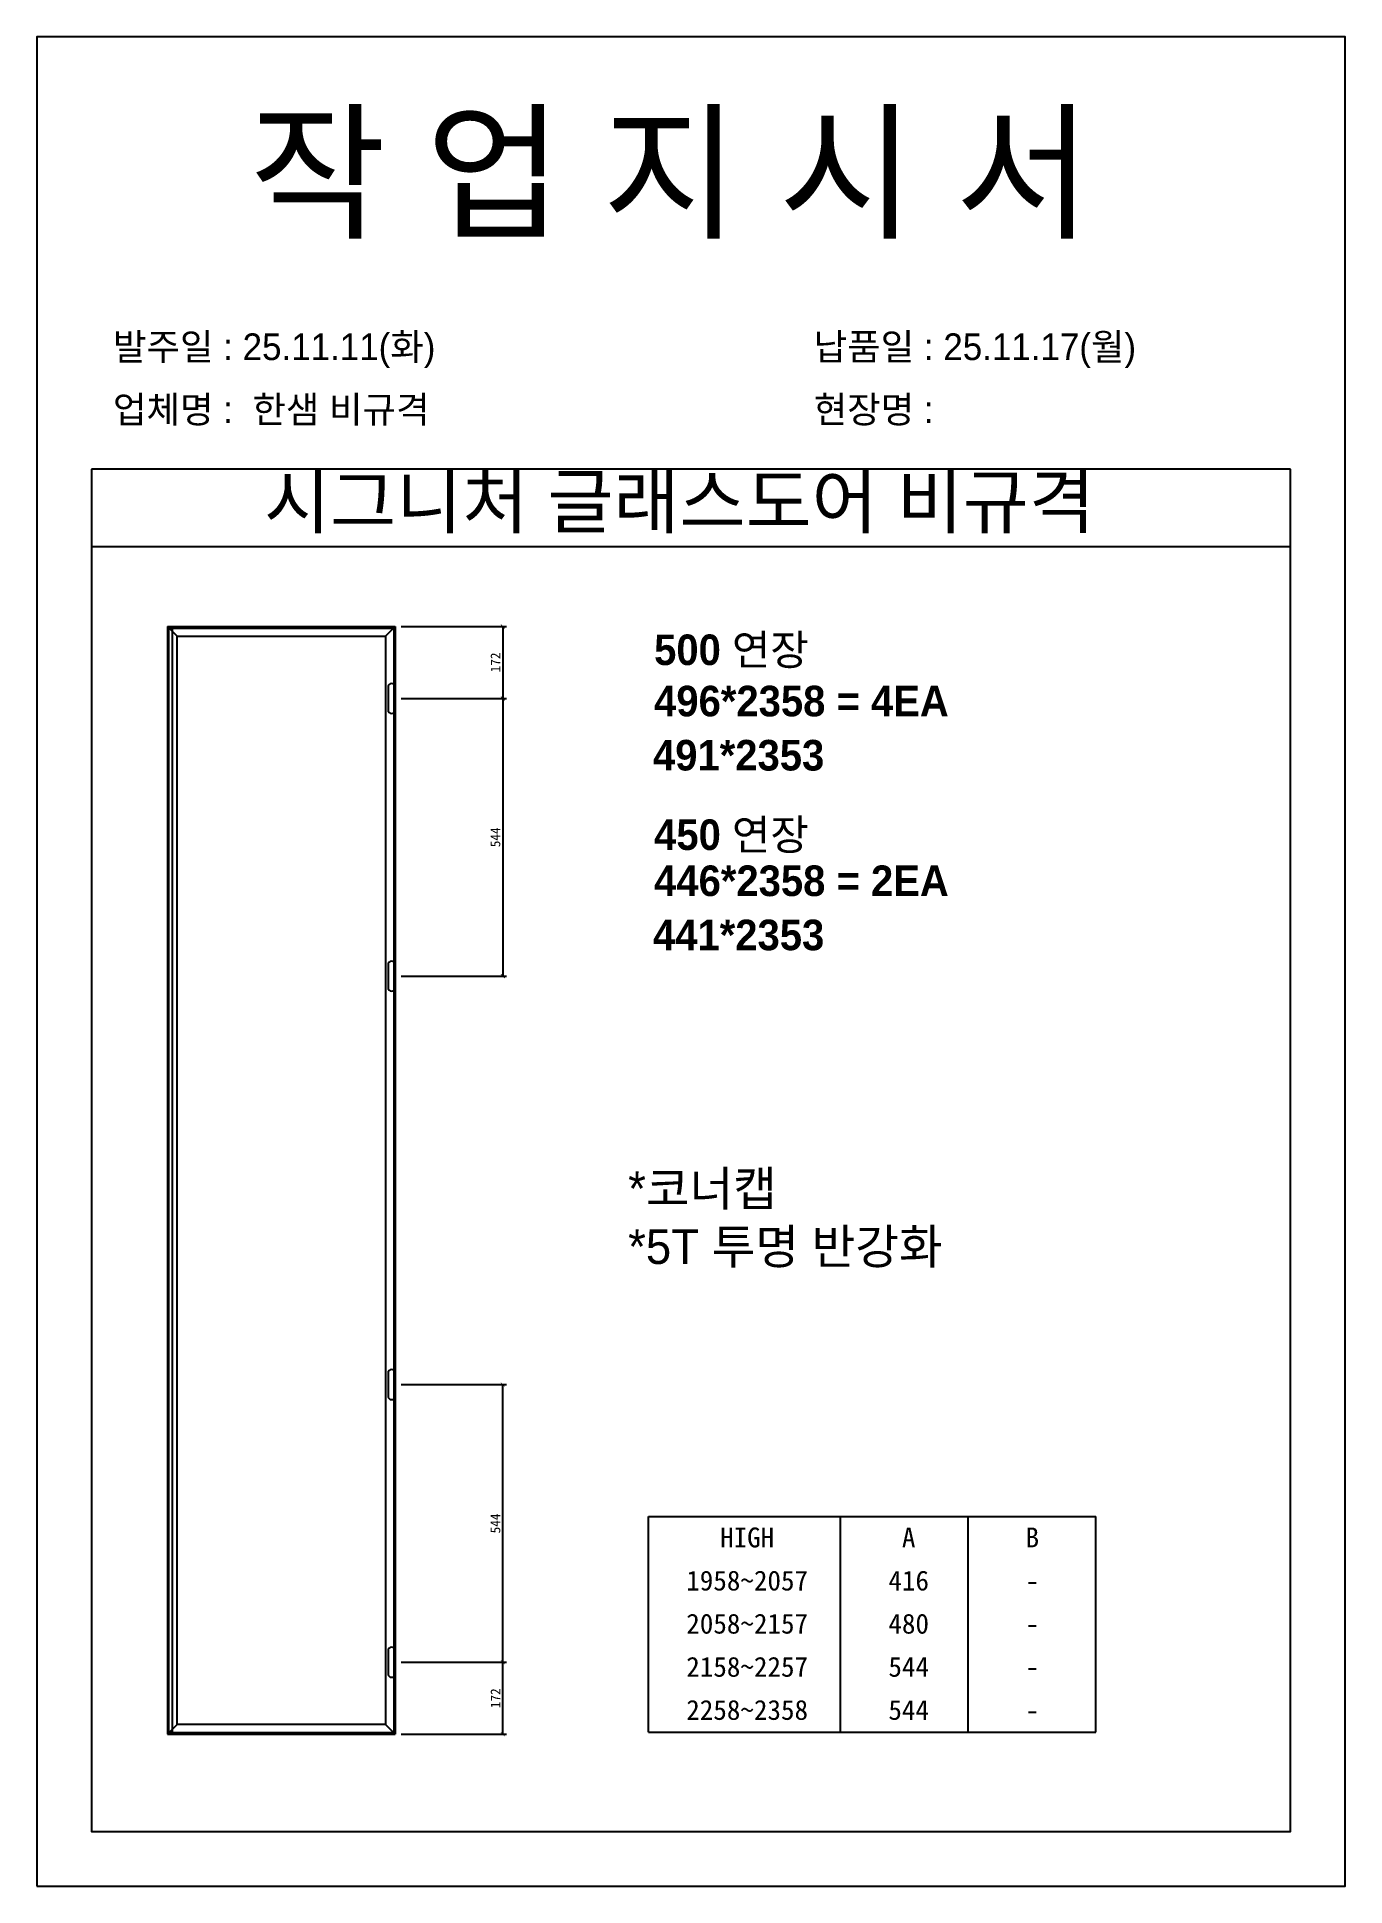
# Model space of a CAD drawing. Header units: millimetres. Extents: x -44117 to 256353, y -2095463 to 65325.
# Drawn here: x 122738 to 124418, y -456982 to -454606 of the extents above; entities that cross this region are included whole.
import ezdxf
from ezdxf.enums import TextEntityAlignment as Align

# ---------------------------------------------------------------- set-up
doc = ezdxf.new("R2010")
doc.units = ezdxf.units.MM
doc.header["$LTSCALE"] = 10
doc.styles.add('MtX_Gulim', font='')
doc.styles.get('MtX_Gulim').set_extended_font_data('Gulim', bold=True)
doc.dimstyles.new('ISO-25', dxfattribs={"dimtxt": 2.5, "dimasz": 2.5, "dimexe": 1, "dimexo": 1, "dimtad": 1, "dimtxsty": 'Standard', "dimblk": 'ARCHTICK', "dimcen": 2.5, "dimadec": 0, "dimazin": 0, "dimtfac": 1, "dimtmove": 0, "dimatfit": 3, "dimfxl": 0, "dimarcsym": 0})

msp = doc.modelspace()

# ---------------------------------------------------------------- texts
at = {"linetype": 'Continuous', "style": 'MtX_Gulim'}
for s, height, p in [('500 연장', 39.271262, (123530.6982, -455413.07681)), ('496*2358 = 4EA', 39.2712622, (123530.6982, -455478.93874)), ('450 연장 ', 39.271262, (123530.6982, -455650.68)), ('446*2358 = 2EA', 39.2712622, (123530.6982, -455709.87237))]:
    msp.add_text(s, height=height, dxfattribs=at).set_placement(p)
at = {"color": 242, "linetype": 'Continuous', "true_color": 0xcd2027, "style": 'MtX_Gulim'}
for s, p in [('491*2353', (123529.23627, -455548.53851)), ('441*2353', (123529.23627, -455779.47214))]:
    msp.add_text(s, height=39.271262, dxfattribs=at).set_placement(p)
for s, p in [('HIGH', (123650.19759, -456546.85801)), ('A', (123857.67715, -456546.85801)), ('B', (124016.50794, -456546.85801)), ('1958~2057', (123650.19759, -456602.26269)), ('416', (123857.67715, -456602.26269)), ('-', (124016.50794, -456602.26269)), ('2058~2157', (123650.19759, -456657.66736)), ('480', (123857.67715, -456657.66736)), ('-', (124016.50794, -456657.66736)), ('2158~2257', (123650.19759, -456713.07203)), ('544', (123857.67715, -456713.07203)), ('-', (124016.50794, -456713.07203)), ('2258~2358', (123650.19759, -456768.47671)), ('544', (123857.67715, -456768.47671)), ('-', (124016.50794, -456768.47671))]:
    msp.add_text(s, height=25.54794).set_placement(p, align=Align.CENTER)
at = {"attachment_point": 1}
for s, width, gutter_width, heights, insert, char_height in [('{\\fGulim|b0|i0|c129|p50;작 업 지 시 서}', 3307.3198183, 12.5, [-155.84554], (123010.8746, -454710.15512), 140), ('\\pt11;{\\fGulim|b0|i0|c129|p50;발주일 : 25.11.11(화)}', 3307.3198183, 12.5, [34.50412], (122835.66525, -454986.87554), 34.3), ('{\\fGulim|b0|i0|c129|p50;납품일 : 25.11.17(월)}', 3307.3198183, 12.5, [57.68947], (123735.64323, -454986.87554), 34.3), ('{\\fGulim|b0|i0|c129|p50;업체명 :  한샘 비규격}', 3307.3198183, 12.5, [36.11279], (122835.66525, -455067.53172), 34.3), ('{\\fGulim|b0|i0|c129|p50;현장명 : }', 3307.3198183, 12.5, [-38.2735], (123735.64323, -455067.53172), 34.3), ('{\\fGulim|b0|i0|c129|p50;시그니처 글래스도어 비규격}', 1597.0710432, 6.03612, [-75.34624], (123029.79007, -455168.94455), 67.6045736), ('{\\fGulim|b0|i0|c129|p50;*코너캡\\P*5T 투명 반강화}', 1055.7982644, 3.99038, [-126.38025], (123497.33971, -456063.48373), 44.6923083)]:
    msp.add_mtext_dynamic_manual_height_columns(s, width=width, gutter_width=gutter_width, heights=heights, dxfattribs=dict(at, insert=insert, char_height=char_height))

# ---------------------------------------------------------------- blocks, each defined once
blk = doc.blocks.new('_ArchTick')
at = {"color": 0, "linetype": 'ByBlock', "const_width": 0.15}
blk.add_lwpolyline([(-0.5, -0.5), (0.5, 0.5)], dxfattribs=at)
blk = doc.blocks.new('*D3989')
at = {"color": 0, "lineweight": -2}
for p, q in [((123205.7, -455456), (123341.3, -455456)), ((123336.3, -455456), (123336.3, -455812.8)), ((123205.7, -455812.8), (123341.3, -455812.8))]:
    blk.add_line(p, q, dxfattribs=at)
at = {"layer": 'Defpoints', "color": 0}
for p in [(123198.2, -455456), (123198.2, -455812.8), (123336.3, -455812.8)]:
    blk.add_point(p, dxfattribs=at)
at = {"color": 0, "lineweight": -2, "xscale": 5, "yscale": 5, "zscale": 5}
for p, rotation in [((123336.3, -455456), 90), ((123336.3, -455812.8), 270)]:
    blk.add_blockref('_ArchTick', p, dxfattribs=dict(at, rotation=rotation))
at = {"color": 0, "insert": (123326.9, -455634.4), "char_height": 12.5, "attachment_point": 5, "rotation": 90}
blk.add_mtext('544', dxfattribs=at)
blk = doc.blocks.new('*D3990')
at = {"color": 0, "lineweight": -2}
for p, q in [((123205.7, -455363.5), (123341.3, -455363.5)), ((123336.3, -455363.5), (123336.3, -455456)), ((123205.7, -455456), (123341.3, -455456))]:
    blk.add_line(p, q, dxfattribs=at)
at = {"layer": 'Defpoints', "color": 0}
for p in [(123198.2, -455363.5), (123198.2, -455456), (123336.3, -455456)]:
    blk.add_point(p, dxfattribs=at)
at = {"color": 0, "lineweight": -2, "xscale": 5, "yscale": 5, "zscale": 5}
for p, rotation in [((123336.3, -455363.5), 90), ((123336.3, -455456), 270)]:
    blk.add_blockref('_ArchTick', p, dxfattribs=dict(at, rotation=rotation))
at = {"color": 0, "insert": (123326.9, -455409.7), "char_height": 12.5, "attachment_point": 5, "rotation": 90}
blk.add_mtext('172', dxfattribs=at)
blk = doc.blocks.new('*D3991')
at = {"color": 0, "lineweight": -2}
for p, q in [((123205.7, -456337.6), (123341.3, -456337.6)), ((123336.3, -456694.5), (123336.3, -456337.6)), ((123205.7, -456694.5), (123341.3, -456694.5))]:
    blk.add_line(p, q, dxfattribs=at)
at = {"layer": 'Defpoints', "color": 0}
for p in [(123198.2, -456337.6), (123336.3, -456337.6), (123198.2, -456694.5)]:
    blk.add_point(p, dxfattribs=at)
at = {"color": 0, "lineweight": -2, "xscale": 5, "yscale": 5, "zscale": 5}
for p, rotation in [((123336.3, -456337.6), 90), ((123336.3, -456694.5), 270)]:
    blk.add_blockref('_ArchTick', p, dxfattribs=dict(at, rotation=rotation))
at = {"color": 0, "insert": (123326.9, -456516.1), "char_height": 12.5, "attachment_point": 5, "rotation": 90}
blk.add_mtext('544', dxfattribs=at)
blk = doc.blocks.new('*D3992')
at = {"color": 0, "lineweight": -2}
for p, q in [((123205.7, -456694.5), (123341.3, -456694.5)), ((123336.3, -456787), (123336.3, -456694.5)), ((123205.7, -456787), (123341.3, -456787))]:
    blk.add_line(p, q, dxfattribs=at)
at = {"layer": 'Defpoints', "color": 0}
for p in [(123198.2, -456694.5), (123336.3, -456694.5), (123198.2, -456787)]:
    blk.add_point(p, dxfattribs=at)
at = {"color": 0, "lineweight": -2, "xscale": 5, "yscale": 5, "zscale": 5}
for p, rotation in [((123336.3, -456694.5), 90), ((123336.3, -456787), 270)]:
    blk.add_blockref('_ArchTick', p, dxfattribs=dict(at, rotation=rotation))
at = {"color": 0, "insert": (123326.9, -456740.7), "char_height": 12.5, "attachment_point": 5, "rotation": 90}
blk.add_mtext('172', dxfattribs=at)

# ---------------------------------------------------------------- dimensions: what is measured, and where the dimension line sits
for base, p1, p2, text, override, picture, middle in [((123336.30302, -455455.98011), (123198.16434, -455363.48564), (123198.16434, -455455.98011), '172', {"dimscale": 5, "dimasz": 1, "dimexo": 1.5, "dimtxsty": 'Standard'}, '*D3990', (123326.92802, -455409.73287)), ((123336.30302, -455812.83819), (123198.16434, -455455.98011), (123198.16434, -455812.83819), '544', {"dimscale": 5, "dimasz": 1, "dimexo": 1.5}, '*D3989', (123326.92802, -455634.40915)), ((123336.30302, -456337.62948), (123198.16434, -456694.48757), (123198.16434, -456337.62948), '544', {"dimscale": 5, "dimasz": 1, "dimexo": 1.5, "dimtxsty": 'Standard'}, '*D3991', (123326.92802, -456516.05853)), ((123336.30302, -456694.48757), (123198.16434, -456786.98203), (123198.16434, -456694.48757), '172', {"dimscale": 5, "dimasz": 1, "dimexo": 1.5, "dimtxsty": 'Standard'}, '*D3992', (123326.92802, -456740.7348))]:
    dim = msp.add_linear_dim(base=base, p1=p1, p2=p2, angle=90, text=text, dimstyle='ISO-25', override=override)
    dim.commit()
    dim.dimension.update_dxf_attribs({"geometry": picture, "text_midpoint": middle})

# ---------------------------------------------------------------- linework, layer by layer
for p, q in [((124348.068, -455161.16233), (122808.068, -455161.16233)), ((124348.068, -455261.16233), (122808.068, -455261.16233)), ((122905.59319, -455363.48564), (122905.59319, -456786.98203)), ((122905.59319, -455363.48564), (123198.16434, -455363.48564)), ((122905.59319, -455363.48564), (122918.05699, -455375.94943)), ((122905.59319, -455363.48564), (122911.4971, -455363.48564)), ((122911.4971, -455363.48564), (122911.4971, -456786.98203)), ((123185.70055, -455375.94943), (123198.16434, -455363.48564)), ((123198.16434, -455363.48564), (123198.16434, -456786.98203)), ((123523.5521, -456784.14375), (123523.5521, -456507.12038)), ((123523.5521, -456507.12038), (124097.92692, -456507.12038)), ((123770.26584, -456784.14375), (123770.26584, -456507.12038)), ((123934.09638, -456784.14375), (123934.09638, -456507.12038)), ((124097.92692, -456784.14375), (124097.92692, -456507.12038)), ((122918.05699, -456774.51824), (122905.59319, -456786.98203)), ((123185.70055, -456774.51824), (123198.16434, -456786.98203)), ((123523.5521, -456784.14375), (124097.92692, -456784.14375)), ((122905.59319, -456786.98203), (123198.16434, -456786.98203))]:
    msp.add_line(p, q)
at = {"linetype": 'Continuous'}
for p, q in [((122918.05699, -456774.51824), (122918.05699, -455375.94943)), ((122918.05699, -455375.94943), (123185.70055, -455375.94943)), ((123185.70055, -455375.94943), (123185.70055, -456774.51824)), ((123185.70055, -456774.51824), (122918.05699, -456774.51824))]:
    msp.add_line(p, q, dxfattribs=at)
for points in [[(122738.068, -456981.99261), (124418.068, -456981.99261), (124418.068, -454605.99261), (122738.068, -454605.99261)], [(122907.56116, -455365.45361), (123196.19637, -455365.45361), (123196.19637, -456785.01406), (122907.56116, -456785.01406)]]:
    msp.add_lwpolyline(points, close=True)
msp.add_lwpolyline([(122808.068, -455161.16233), (122808.068, -456911.99261), (124348.068, -456911.99261), (124348.068, -455161.16233)])
for points in [[(123193.56193, -455475.31025), (123193.56193, -455475.31025, 0.4142135624), (123198.16434, -455470.70783), (123198.16434, -455441.25238, 0.4142135624), (123193.56193, -455436.64997), (123193.56193, -455436.64997, 0.4142135624), (123188.95951, -455441.25238), (123188.95951, -455470.70783, 0.4142135624)], [(123193.56193, -455832.16833), (123193.56193, -455832.16833, 0.4142135624), (123198.16434, -455827.56591), (123198.16434, -455798.11046, 0.4142135624), (123193.56193, -455793.50805), (123193.56193, -455793.50805, 0.4142135624), (123188.95951, -455798.11046), (123188.95951, -455827.56591, 0.4142135624)], [(123193.56193, -456356.95962), (123193.56193, -456356.95962, 0.4142135624), (123198.16434, -456352.35721), (123198.16434, -456322.90176, 0.4142135624), (123193.56193, -456318.29935), (123193.56193, -456318.29935, 0.4142135624), (123188.95951, -456322.90176), (123188.95951, -456352.35721, 0.4142135624)], [(123193.56193, -456713.8177), (123193.56193, -456713.8177, 0.4142135624), (123198.16434, -456709.21529), (123198.16434, -456679.75984, 0.4142135624), (123193.56193, -456675.15743), (123193.56193, -456675.15743, 0.4142135624), (123188.95951, -456679.75984), (123188.95951, -456709.21529, 0.4142135624)]]:
    msp.add_lwpolyline(points, format="xyb", close=True, dxfattribs=at)

msp.set_redraw_order([(e.dxf.handle, doc.entitydb.next_handle()) for e in msp.query("TEXT MTEXT ATTDEF DIMENSION ARC_DIMENSION")])  # texts and dimensions are drawn at this point

doc.saveas('drawing.dxf')
